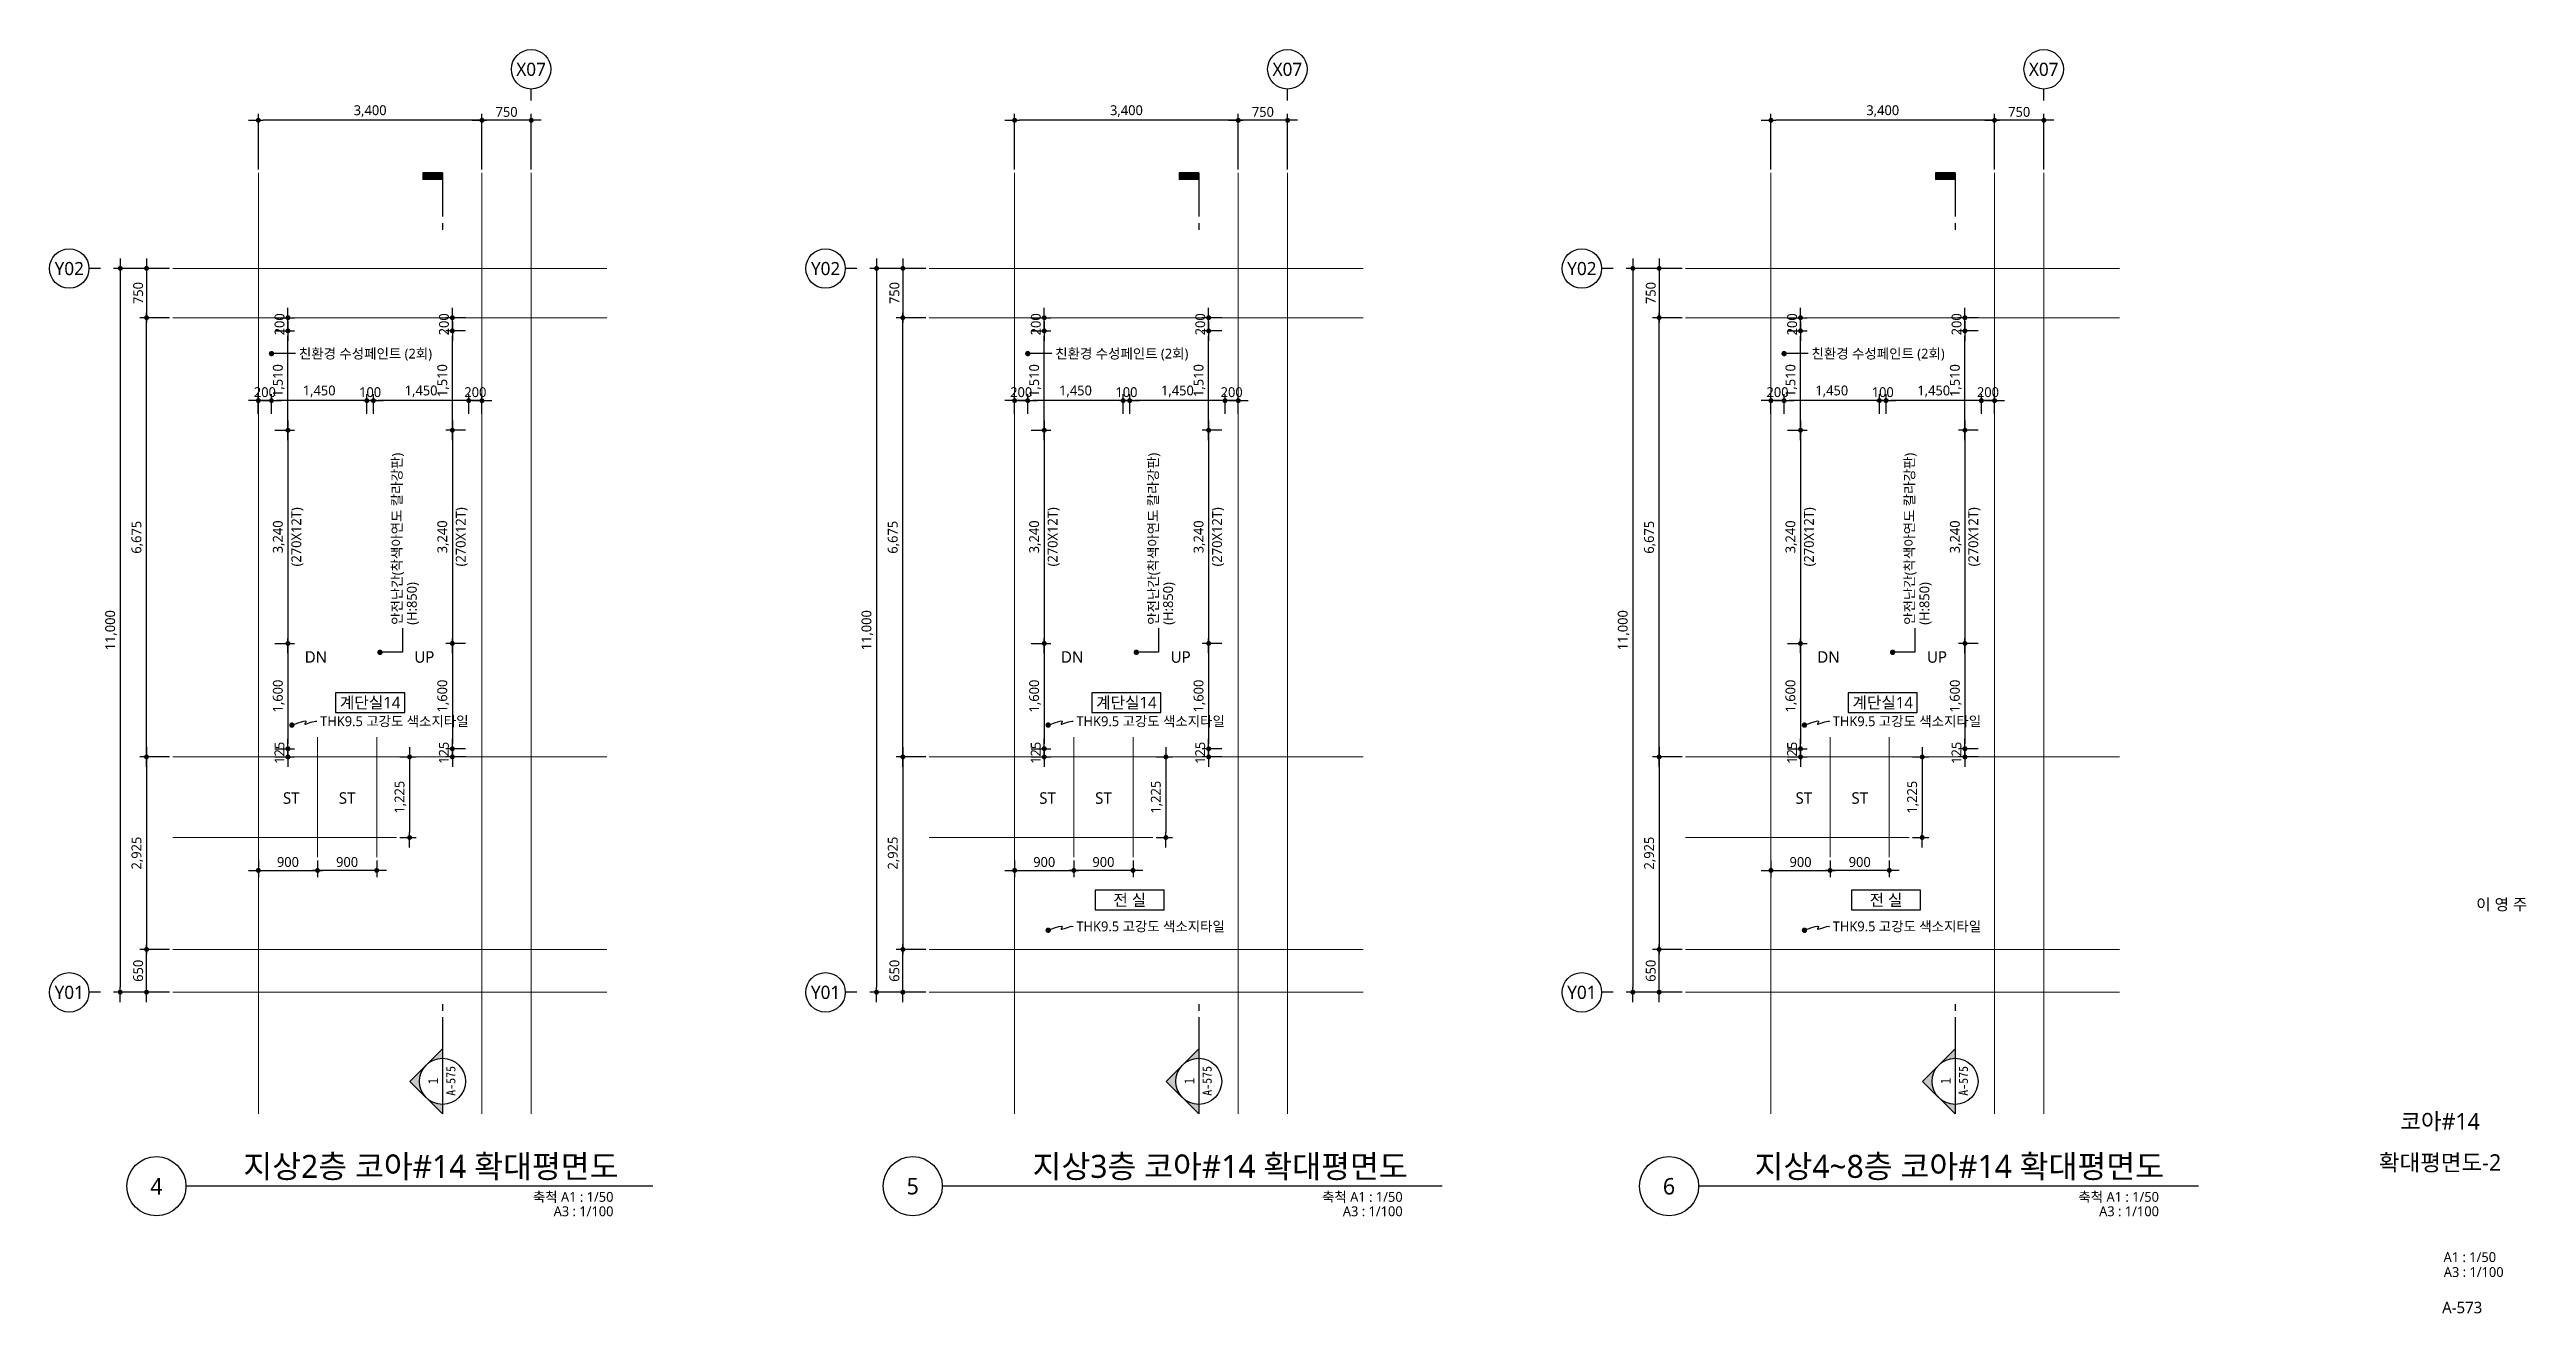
# Model space of a CAD drawing. Header units: millimetres. Extents: x 1467181 to 1720354, y 836037 to 895281.
# Drawn here: x 1640298 to 1677961, y 874037 to 893244 of the extents above; entities that cross this region are included whole.
import ezdxf
from ezdxf.enums import TextEntityAlignment as Align

# ---------------------------------------------------------------- set-up
doc = ezdxf.new("R2010")
doc.units = ezdxf.units.MM
doc.header["$MEASUREMENT"] = 0
doc.linetypes.add('CEN', pattern=[62, 60, -1, 0, -1])
doc.layers.get('0').update_dxf_attribs({"linetype": 'CONTINUOUS'})
for name, color, linetype, lineweight in [('A-AXIS-BUBL', 7, 'CONTINUOUS', 25), ('A-BORD-TEXT', 3, 'CONTINUOUS', 25), ('A-CNTL', 1, 'CEN', 15), ('A-DIMS', 7, 'CONTINUOUS', 25), ('A-MKXS-LEAD', 7, 'CONTINUOUS', 25), ('A-MKXS-MAK1', 3, 'CONTINUOUS', 25), ('A-MKXS-TEXT1', 3, 'CONTINUOUS', 25), ('A-MKXS-TEXT2', 7, 'CONTINUOUS', 25), ('A-MKXX-NAME', 3, 'CONTINUOUS', 25), ('A-MKXX-SYMB', 7, 'CONTINUOUS', 25), ('A-XXXX-SYMB', 7, 'CONTINUOUS', 25), ('A-XXXX-TXT1', 3, 'CONTINUOUS', 25), ('A-XXXX-TXT2', 3, 'CONTINUOUS', 25)]:
    doc.layers.add(name, color=color, linetype=linetype, lineweight=lineweight)
doc.styles.add('HY울릉도L', font='')
doc.styles.add('돋움체', font='')
doc.styles.add('맑은고딕', font='malgun.ttf')
doc.styles.get('HY울릉도L').set_extended_font_data('HYwulM')
doc.styles.get('돋움체').set_extended_font_data('DotumChe')
doc.dimstyles.new('CDIM', dxfattribs={"dimtxt": 3, "dimasz": 1.5, "dimexe": 2, "dimexo": 1, "dimgap": 1, "dimtad": 1, "dimdec": 0, "dimrnd": 0.5, "dimzin": 0, "dimdsep": 32, "dimlunit": 6, "dimtxsty": 'HY울릉도L', "dimblk1": '_CIDOT', "dimblk2": '_CIDOT', "dimsah": 1, "dimcen": 5.5, "dimclrd": 2, "dimclre": 2, "dimclrt": 7, "dimadec": 0, "dimazin": 0, "dimtfac": 1, "dimtdec": 0, "dimtix": 1, "dimtmove": 2, "dimatfit": 1, "dimldrblk": '_CIDOT', "dimfxl": 1, "dimtolj": 1, "dimtzin": 0, "dimlwd": -1, "dimarcsym": 0})

msp = doc.modelspace()

# ---------------------------------------------------------------- texts
at = {"layer": 'A-BORD-TEXT', "style": '맑은고딕'}
for s, height, p in [('이 영 주', 175, (1677973.8, 880165.5)), ('A1 : 1/50', 150, (1677499, 874817.8)), ('A3 : 1/100', 150, (1677613.9, 874591)), ('A-573', 175, (1677289.2, 874039.2))]:
    msp.add_text(s, height=height, dxfattribs=at).set_placement(p, align=Align.RIGHT)
for s, p in [('코아#14', (1676648.2, 876955.6)), ('확대평면도-2', (1676648.2, 876330.6))]:
    msp.add_text(s, height=250, dxfattribs=at).set_placement(p, align=Align.MIDDLE_CENTER)
at = {"layer": 'A-MKXS-TEXT1', "style": '맑은고딕'}
for s, p in [('친환경 수성페인트 (2회)', (1644090.1, 888623.4)), ('친환경 수성페인트 (2회)', (1655590.3, 888623.4)), ('친환경 수성페인트 (2회)', (1667090.1, 888623.4)), ('THK9.5 고강도 색소지타일', (1644412.5, 883036.9)), ('THK9.5 고강도 색소지타일', (1655912.4, 883036.9)), ('THK9.5 고강도 색소지타일', (1667412.4, 883036.9)), ('THK9.5 고강도 색소지타일', (1655912.4, 879919.2)), ('THK9.5 고강도 색소지타일', (1667412.4, 879919.2))]:
    msp.add_text(s, height=150, dxfattribs=at).set_placement(p, align=Align.MIDDLE_LEFT)
for s, p in [('안전난간(착색아연도 칼라강판)', (1645579.3, 884501.4)), ('안전난간(착색아연도 칼라강판)', (1657079.2, 884501.4)), ('안전난간(착색아연도 칼라강판)', (1668579.2, 884501.4)), ('(H:850)', (1645806.8, 884501.4)), ('(H:850)', (1657306.7, 884501.4)), ('(H:850)', (1668806.7, 884501.4))]:
    msp.add_text(s, height=150, rotation=90, dxfattribs=at).set_placement(p, align=Align.MIDDLE_LEFT)
at = {"layer": 'A-MKXX-NAME', "style": '맑은고딕'}
for s, p in [('DN', (1644348.1, 884013.2)), ('UP', (1645997.9, 884013.2)), ('DN', (1655848, 884013.2)), ('UP', (1657498, 884013.2)), ('DN', (1667348, 884013.2)), ('UP', (1668998, 884013.2)), ('계단실14', (1645173.2, 883319.4)), ('계단실14', (1656673.2, 883319.4)), ('계단실14', (1668173.2, 883319.4)), ('ST', (1643973.2, 881869.4)), ('ST', (1644823.2, 881869.4)), ('ST', (1655473.2, 881869.4)), ('ST', (1656323.2, 881869.4)), ('ST', (1666973.2, 881869.4)), ('ST', (1667823.2, 881869.4)), ('전 실', (1656723.2, 880319.4)), ('전 실', (1668223.2, 880319.4))]:
    msp.add_text(s, height=175, dxfattribs=at).set_placement(p, align=Align.MIDDLE_CENTER)
at = {"layer": 'A-XXXX-TXT1', "style": '맑은고딕'}
for s, p in [('지상2층 코아#14 확대평면도', (1648951.2, 875992)), ('지상3층 코아#14 확대평면도', (1660951.2, 875992)), ('지상4~8층 코아#14 확대평면도', (1672451.2, 875992))]:
    msp.add_text(s, height=350, dxfattribs=at).set_placement(p, align=Align.BOTTOM_RIGHT)
for s, p in [('4', (1641923.2, 875969.4)), ('5', (1653423.2, 875969.4)), ('6', (1664923.2, 875969.4))]:
    msp.add_text(s, height=250, dxfattribs=at).set_placement(p, align=Align.MIDDLE)
for s, p in [('축척 A1 : 1/50', (1648873.4, 875883.2)), ('A3 : 1/100', (1648873.4, 875664.3)), ('축척 A1 : 1/50', (1660873.4, 875883.2)), ('A3 : 1/100', (1660873.4, 875664.3)), ('축척 A1 : 1/50', (1672373.4, 875883.2)), ('A3 : 1/100', (1672373.4, 875664.3))]:
    msp.add_text(s, height=150, dxfattribs=at).set_placement(p, align=Align.TOP_RIGHT)

# ---------------------------------------------------------------- blocks, each defined once
blk = doc.blocks.new('_CIDOT')
at = {"color": 0, "linetype": 'ByBlock'}
blk.add_line((2, 0), (-1, 0), dxfattribs=at)
at = {"color": 0, "linetype": 'ByBlock', "const_width": 0.5}
blk.add_lwpolyline([(-0.25, 0, 1), (0.25, 0, 1)], format="xyb", close=True, dxfattribs=at)
blk = doc.blocks.new('*D32')
at = {"layer": 'A-DIMS', "lineweight": -2, "transparency": 16777216}
for p, q in [((-1050, 13250), (-1050, 14100)), ((-300, 13250), (-300, 14100))]:
    blk.add_line(p, q, dxfattribs=at)
at = {"layer": 'A-DIMS', "transparency": 16777216}
blk.add_line((-375, 14000), (-975, 14000), dxfattribs=at)
at = {"layer": 'A-DIMS', "transparency": 16777216, "xscale": 75, "yscale": 75, "zscale": 75, "rotation": 180}
blk.add_blockref('_CIDOT', (-1050, 14000), dxfattribs=at)
at = {"layer": 'A-DIMS', "transparency": 16777216, "xscale": 75, "yscale": 75, "zscale": 75}
blk.add_blockref('_CIDOT', (-300, 14000), dxfattribs=at)
at = {"layer": 'A-DIMS', "color": 3, "transparency": 16777216, "insert": (-675, 14127), "char_height": 150, "attachment_point": 5, "style": '맑은고딕'}
blk.add_mtext('\\A1;750', dxfattribs=at)
blk = doc.blocks.new('*D33')
at = {"layer": 'A-DIMS', "lineweight": -2, "transparency": 16777216}
for p, q in [((-4450, 13250), (-4450, 14100)), ((-1050, 13250), (-1050, 14100))]:
    blk.add_line(p, q, dxfattribs=at)
at = {"layer": 'A-DIMS', "transparency": 16777216}
blk.add_line((-1125, 14000), (-4375, 14000), dxfattribs=at)
at = {"layer": 'A-DIMS', "transparency": 16777216, "xscale": 75, "yscale": 75, "zscale": 75, "rotation": 180}
blk.add_blockref('_CIDOT', (-4450, 14000), dxfattribs=at)
at = {"layer": 'A-DIMS', "transparency": 16777216, "xscale": 75, "yscale": 75, "zscale": 75}
blk.add_blockref('_CIDOT', (-1050, 14000), dxfattribs=at)
at = {"layer": 'A-DIMS', "color": 3, "transparency": 16777216, "insert": (-2750, 14140), "char_height": 150, "attachment_point": 5, "style": '맑은고딕'}
blk.add_mtext('\\A1;3,400', dxfattribs=at)
blk = doc.blocks.new('*D34')
at = {"layer": 'A-DIMS', "lineweight": -2, "transparency": 16777216}
for p, q in [((-5800, 11000), (-6250, 11000)), ((-5800, 4325), (-6250, 4325))]:
    blk.add_line(p, q, dxfattribs=at)
at = {"layer": 'A-DIMS', "transparency": 16777216}
blk.add_line((-6150, 4400), (-6150, 10925), dxfattribs=at)
at = {"layer": 'A-DIMS', "transparency": 16777216, "xscale": 75, "yscale": 75, "zscale": 75}
for p, rotation in [((-6150, 11000), 90), ((-6150, 4325), 270)]:
    blk.add_blockref('_CIDOT', p, dxfattribs=dict(at, rotation=rotation))
at = {"layer": 'A-DIMS', "color": 3, "transparency": 16777216, "insert": (-6290, 7663), "char_height": 150, "attachment_point": 5, "rotation": 90, "style": '맑은고딕'}
blk.add_mtext('\\A1;6,675', dxfattribs=at)
blk = doc.blocks.new('*D35')
at = {"layer": 'A-DIMS', "lineweight": -2, "transparency": 16777216}
for p, q in [((-5800, 11750), (-6250, 11750)), ((-5800, 11000), (-6250, 11000))]:
    blk.add_line(p, q, dxfattribs=at)
at = {"layer": 'A-DIMS', "transparency": 16777216}
blk.add_line((-6150, 11675), (-6150, 11075), dxfattribs=at)
at = {"layer": 'A-DIMS', "transparency": 16777216, "xscale": 75, "yscale": 75, "zscale": 75}
for p, rotation in [((-6150, 11750), 90), ((-6150, 11000), 270)]:
    blk.add_blockref('_CIDOT', p, dxfattribs=dict(at, rotation=rotation))
at = {"layer": 'A-DIMS', "color": 3, "transparency": 16777216, "insert": (-6277, 11375), "char_height": 150, "attachment_point": 5, "rotation": 90, "style": '맑은고딕'}
blk.add_mtext('\\A1;750', dxfattribs=at)
blk = doc.blocks.new('*D36')
at = {"layer": 'A-DIMS', "lineweight": -2, "transparency": 16777216}
for p, q in [((-5800, 11750), (-6650, 11750)), ((-5800, 750), (-6650, 750))]:
    blk.add_line(p, q, dxfattribs=at)
at = {"layer": 'A-DIMS', "transparency": 16777216}
blk.add_line((-6550, 11675), (-6550, 825), dxfattribs=at)
at = {"layer": 'A-DIMS', "transparency": 16777216, "xscale": 75, "yscale": 75, "zscale": 75}
for p, rotation in [((-6550, 11750), 90), ((-6550, 750), 270)]:
    blk.add_blockref('_CIDOT', p, dxfattribs=dict(at, rotation=rotation))
at = {"layer": 'A-DIMS', "color": 3, "transparency": 16777216, "insert": (-6690, 6250), "char_height": 150, "attachment_point": 5, "rotation": 90, "style": '맑은고딕'}
blk.add_mtext('\\A1;11,000', dxfattribs=at)
blk = doc.blocks.new('*D37')
at = {"layer": 'A-DIMS', "lineweight": -2, "transparency": 16777216}
for p, q in [((-5800, 4325), (-6250, 4325)), ((-5800, 1400), (-6250, 1400))]:
    blk.add_line(p, q, dxfattribs=at)
at = {"layer": 'A-DIMS', "transparency": 16777216}
blk.add_line((-6150, 4250), (-6150, 1475), dxfattribs=at)
at = {"layer": 'A-DIMS', "transparency": 16777216, "xscale": 75, "yscale": 75, "zscale": 75}
for p, rotation in [((-6150, 4325), 90), ((-6150, 1400), 270)]:
    blk.add_blockref('_CIDOT', p, dxfattribs=dict(at, rotation=rotation))
at = {"layer": 'A-DIMS', "color": 3, "transparency": 16777216, "insert": (-6290, 2863), "char_height": 150, "attachment_point": 5, "rotation": 90, "style": '맑은고딕'}
blk.add_mtext('\\A1;2,925', dxfattribs=at)
blk = doc.blocks.new('*D38')
at = {"layer": 'A-DIMS', "lineweight": -2, "transparency": 16777216}
for p, q in [((-5800, 1400), (-6250, 1400)), ((-5800, 750), (-6250, 750))]:
    blk.add_line(p, q, dxfattribs=at)
at = {"layer": 'A-DIMS', "transparency": 16777216}
blk.add_line((-6150, 825), (-6150, 1325), dxfattribs=at)
at = {"layer": 'A-DIMS', "transparency": 16777216, "xscale": 75, "yscale": 75, "zscale": 75}
for p, rotation in [((-6150, 1400), 90), ((-6150, 750), 270)]:
    blk.add_blockref('_CIDOT', p, dxfattribs=dict(at, rotation=rotation))
at = {"layer": 'A-DIMS', "color": 3, "transparency": 16777216, "insert": (-6277, 1075), "char_height": 150, "attachment_point": 5, "rotation": 90, "style": '맑은고딕'}
blk.add_mtext('\\A1;650', dxfattribs=at)
blk = doc.blocks.new('*D39')
at = {"layer": 'A-DIMS', "lineweight": -2, "transparency": 16777216}
for p, q in [((-3550, 2750), (-3550, 2500)), ((-2650, 2750), (-2650, 2500))]:
    blk.add_line(p, q, dxfattribs=at)
at = {"layer": 'A-DIMS', "transparency": 16777216}
blk.add_line((-2725, 2600), (-3475, 2600), dxfattribs=at)
at = {"layer": 'A-DIMS', "transparency": 16777216, "xscale": 75, "yscale": 75, "zscale": 75, "rotation": 180}
blk.add_blockref('_CIDOT', (-3550, 2600), dxfattribs=at)
at = {"layer": 'A-DIMS', "transparency": 16777216, "xscale": 75, "yscale": 75, "zscale": 75}
blk.add_blockref('_CIDOT', (-2650, 2600), dxfattribs=at)
at = {"layer": 'A-DIMS', "color": 3, "transparency": 16777216, "insert": (-3100, 2727), "char_height": 150, "attachment_point": 5, "style": '맑은고딕'}
blk.add_mtext('\\A1;900', dxfattribs=at)
blk = doc.blocks.new('*D40')
at = {"layer": 'A-DIMS', "lineweight": -2, "transparency": 16777216}
for p, q in [((-4450, 2750), (-4450, 2500)), ((-3550, 2750), (-3550, 2500))]:
    blk.add_line(p, q, dxfattribs=at)
at = {"layer": 'A-DIMS', "transparency": 16777216}
blk.add_line((-4375, 2600), (-3625, 2600), dxfattribs=at)
at = {"layer": 'A-DIMS', "transparency": 16777216, "xscale": 75, "yscale": 75, "zscale": 75, "rotation": 180}
blk.add_blockref('_CIDOT', (-4450, 2600), dxfattribs=at)
at = {"layer": 'A-DIMS', "transparency": 16777216, "xscale": 75, "yscale": 75, "zscale": 75}
blk.add_blockref('_CIDOT', (-3550, 2600), dxfattribs=at)
at = {"layer": 'A-DIMS', "color": 3, "transparency": 16777216, "insert": (-4000, 2727), "char_height": 150, "attachment_point": 5, "style": '맑은고딕'}
blk.add_mtext('\\A1;900', dxfattribs=at)
blk = doc.blocks.new('*D41')
at = {"layer": 'A-DIMS', "lineweight": -2, "transparency": 16777216}
for p, q in [((-2300, 4325), (-2050, 4325)), ((-2300, 3100), (-2050, 3100))]:
    blk.add_line(p, q, dxfattribs=at)
at = {"layer": 'A-DIMS', "transparency": 16777216}
blk.add_line((-2150, 4250), (-2150, 3175), dxfattribs=at)
at = {"layer": 'A-DIMS', "transparency": 16777216, "xscale": 75, "yscale": 75, "zscale": 75}
for p, rotation in [((-2150, 4325), 90), ((-2150, 3100), 270)]:
    blk.add_blockref('_CIDOT', p, dxfattribs=dict(at, rotation=rotation))
at = {"layer": 'A-DIMS', "color": 3, "transparency": 16777216, "insert": (-2290, 3713), "char_height": 150, "attachment_point": 5, "rotation": 90, "style": '맑은고딕'}
blk.add_mtext('\\A1;1,225', dxfattribs=at)
blk = doc.blocks.new('CORE 8- 단면')
at = {"layer": 'A-MKXS-MAK1'}
blk.add_hatch(color=256, dxfattribs=at).paths.add_polyline_path([(22637, 13698), (22637, 13798), (22937, 13798), (22937, 13698)])
h = blk.add_hatch(color=256, dxfattribs=at)
h.paths.add_polyline_path([(22442, -7), (22690, 241, 0.414214), (22690, -254)])
h.paths.add_polyline_path([(22690, 241), (22937, 488), (22937, 343, 0.198912)])
h.paths.add_polyline_path([(22690, -254, 0.198912), (22937, -357), (22937, -502)])
for p, q in [((22637, 13798), (22637, 13698)), ((22937, 13798), (22637, 13798)), ((22937, 13698), (22637, 13698)), ((22937, 13798), (22937, 13135)), ((22937, 13035), (22937, 12935)), ((22937, 1166), (22937, 1066)), ((22937, 966), (22937, -502)), ((22937, 488), (22442, -7)), ((22937, -502), (22442, -7))]:
    blk.add_line(p, q, dxfattribs=at)
blk.add_circle((22937, -7), 350, dxfattribs=at)
at = {"layer": 'A-MKXS-TEXT2', "style": '돋움체'}
for s, height, p in [('1', 150, (22793, -2)), ('A-575', 140, (23065, 0))]:
    blk.add_text(s, height=height, rotation=90, dxfattribs=at).set_placement(p, align=Align.MIDDLE)
blk = doc.blocks.new('*D268')
at = {"layer": 'A-DIMS', "lineweight": -2, "transparency": 16777216}
for p, q in [((1646623, 887459), (1646323, 887459)), ((1646623, 884219), (1646323, 884219))]:
    blk.add_line(p, q, dxfattribs=at)
at = {"layer": 'A-DIMS', "transparency": 16777216}
blk.add_line((1646423, 887384), (1646423, 884294), dxfattribs=at)
at = {"layer": 'A-DIMS', "transparency": 16777216, "xscale": 75, "yscale": 75, "zscale": 75}
for p, rotation in [((1646423, 887459), 90), ((1646423, 884219), 270)]:
    blk.add_blockref('_CIDOT', p, dxfattribs=dict(at, rotation=rotation))
at = {"layer": 'A-DIMS', "color": 3, "transparency": 16777216, "char_height": 150, "attachment_point": 5, "rotation": 90, "style": '맑은고딕'}
for s, insert in [('\\A1;(270X12T)', (1646567, 885839)), ('\\A1;3,240', (1646283, 885839))]:
    blk.add_mtext(s, dxfattribs=dict(at, insert=insert))
blk = doc.blocks.new('*D269')
at = {"layer": 'A-DIMS', "lineweight": -2, "transparency": 16777216}
for p, q in [((1646623, 888969), (1646323, 888969)), ((1646623, 887459), (1646323, 887459))]:
    blk.add_line(p, q, dxfattribs=at)
at = {"layer": 'A-DIMS', "transparency": 16777216}
blk.add_line((1646423, 887534), (1646423, 888894), dxfattribs=at)
at = {"layer": 'A-DIMS', "transparency": 16777216, "xscale": 75, "yscale": 75, "zscale": 75}
for p, rotation in [((1646423, 888969), 90), ((1646423, 887459), 270)]:
    blk.add_blockref('_CIDOT', p, dxfattribs=dict(at, rotation=rotation))
at = {"layer": 'A-DIMS', "color": 3, "transparency": 16777216, "insert": (1646283, 888214), "char_height": 150, "attachment_point": 5, "rotation": 90, "style": '맑은고딕'}
blk.add_mtext('\\A1;1,510', dxfattribs=at)
blk = doc.blocks.new('*D270')
at = {"layer": 'A-DIMS', "lineweight": -2, "transparency": 16777216}
for p, q in [((1646623, 884219), (1646323, 884219)), ((1646623, 882619), (1646323, 882619))]:
    blk.add_line(p, q, dxfattribs=at)
at = {"layer": 'A-DIMS', "transparency": 16777216}
blk.add_line((1646423, 884144), (1646423, 882694), dxfattribs=at)
at = {"layer": 'A-DIMS', "transparency": 16777216, "xscale": 75, "yscale": 75, "zscale": 75}
for p, rotation in [((1646423, 884219), 90), ((1646423, 882619), 270)]:
    blk.add_blockref('_CIDOT', p, dxfattribs=dict(at, rotation=rotation))
at = {"layer": 'A-DIMS', "color": 3, "transparency": 16777216, "insert": (1646283, 883419), "char_height": 150, "attachment_point": 5, "rotation": 90, "style": '맑은고딕'}
blk.add_mtext('\\A1;1,600', dxfattribs=at)
blk = doc.blocks.new('*D271')
at = {"layer": 'A-DIMS', "lineweight": -2, "transparency": 16777216}
for p, q in [((1646623, 882619), (1646323, 882619)), ((1646623, 882494), (1646323, 882494))]:
    blk.add_line(p, q, dxfattribs=at)
at = {"layer": 'A-DIMS', "transparency": 16777216}
for p, q in [((1646423, 882694), (1646423, 882769)), ((1646423, 882619), (1646423, 882494)), ((1646423, 882419), (1646423, 882344))]:
    blk.add_line(p, q, dxfattribs=at)
at = {"layer": 'A-DIMS', "transparency": 16777216, "xscale": 75, "yscale": 75, "zscale": 75}
for p, rotation in [((1646423, 882619), 270), ((1646423, 882494), 90)]:
    blk.add_blockref('_CIDOT', p, dxfattribs=dict(at, rotation=rotation))
at = {"layer": 'A-DIMS', "color": 3, "transparency": 16777216, "insert": (1646295, 882557), "char_height": 150, "attachment_point": 5, "rotation": 90, "style": '맑은고딕'}
blk.add_mtext('\\A1;125', dxfattribs=at)
blk = doc.blocks.new('*D272')
at = {"layer": 'A-DIMS', "transparency": 16777216}
for p, q in [((1646423, 889244), (1646423, 889319)), ((1646423, 888969), (1646423, 889169)), ((1646423, 888894), (1646423, 888819))]:
    blk.add_line(p, q, dxfattribs=at)
at = {"layer": 'A-DIMS', "lineweight": -2, "transparency": 16777216}
for p, q in [((1646623, 889169), (1646323, 889169)), ((1646623, 888969), (1646323, 888969))]:
    blk.add_line(p, q, dxfattribs=at)
at = {"layer": 'A-DIMS', "transparency": 16777216, "xscale": 75, "yscale": 75, "zscale": 75}
for p, rotation in [((1646423, 889169), 270), ((1646423, 888969), 90)]:
    blk.add_blockref('_CIDOT', p, dxfattribs=dict(at, rotation=rotation))
at = {"layer": 'A-DIMS', "color": 3, "transparency": 16777216, "insert": (1646296, 889069), "char_height": 150, "attachment_point": 5, "rotation": 90, "style": '맑은고딕'}
blk.add_mtext('\\A1;200', dxfattribs=at)
blk = doc.blocks.new('*D273')
at = {"layer": 'A-DIMS', "lineweight": -2, "transparency": 16777216}
for p, q in [((1645223, 887709), (1645223, 888009)), ((1646673, 887709), (1646673, 888009))]:
    blk.add_line(p, q, dxfattribs=at)
at = {"layer": 'A-DIMS', "transparency": 16777216}
blk.add_line((1646598, 887909), (1645298, 887909), dxfattribs=at)
at = {"layer": 'A-DIMS', "transparency": 16777216, "xscale": 75, "yscale": 75, "zscale": 75, "rotation": 180}
blk.add_blockref('_CIDOT', (1645223, 887909), dxfattribs=at)
at = {"layer": 'A-DIMS', "transparency": 16777216, "xscale": 75, "yscale": 75, "zscale": 75}
blk.add_blockref('_CIDOT', (1646673, 887909), dxfattribs=at)
at = {"layer": 'A-DIMS', "color": 3, "transparency": 16777216, "insert": (1645948, 888050), "char_height": 150, "attachment_point": 5, "style": '맑은고딕'}
blk.add_mtext('\\A1;1,450', dxfattribs=at)
blk = doc.blocks.new('*D274')
at = {"layer": 'A-DIMS', "transparency": 16777216}
for p, q in [((1646598, 887909), (1646523, 887909)), ((1646873, 887909), (1646673, 887909)), ((1646948, 887909), (1647023, 887909))]:
    blk.add_line(p, q, dxfattribs=at)
at = {"layer": 'A-DIMS', "lineweight": -2, "transparency": 16777216}
for p, q in [((1646673, 887709), (1646673, 888009)), ((1646873, 887709), (1646873, 888009))]:
    blk.add_line(p, q, dxfattribs=at)
at = {"layer": 'A-DIMS', "transparency": 16777216, "xscale": 75, "yscale": 75, "zscale": 75}
blk.add_blockref('_CIDOT', (1646673, 887909), dxfattribs=at)
at = {"layer": 'A-DIMS', "transparency": 16777216, "xscale": 75, "yscale": 75, "zscale": 75, "rotation": 180}
blk.add_blockref('_CIDOT', (1646873, 887909), dxfattribs=at)
at = {"layer": 'A-DIMS', "color": 3, "transparency": 16777216, "insert": (1646773, 888037), "char_height": 150, "attachment_point": 5, "style": '맑은고딕'}
blk.add_mtext('\\A1;200', dxfattribs=at)
blk = doc.blocks.new('*D275')
at = {"layer": 'A-DIMS', "lineweight": -2, "transparency": 16777216}
for p, q in [((1643673, 887709), (1643673, 888009)), ((1645123, 887709), (1645123, 888009))]:
    blk.add_line(p, q, dxfattribs=at)
at = {"layer": 'A-DIMS', "transparency": 16777216}
blk.add_line((1645048, 887909), (1643748, 887909), dxfattribs=at)
at = {"layer": 'A-DIMS', "transparency": 16777216, "xscale": 75, "yscale": 75, "zscale": 75, "rotation": 180}
blk.add_blockref('_CIDOT', (1643673, 887909), dxfattribs=at)
at = {"layer": 'A-DIMS', "transparency": 16777216, "xscale": 75, "yscale": 75, "zscale": 75}
blk.add_blockref('_CIDOT', (1645123, 887909), dxfattribs=at)
at = {"layer": 'A-DIMS', "color": 3, "transparency": 16777216, "insert": (1644398, 888050), "char_height": 150, "attachment_point": 5, "style": '맑은고딕'}
blk.add_mtext('\\A1;1,450', dxfattribs=at)
blk = doc.blocks.new('*D276')
at = {"layer": 'A-DIMS', "transparency": 16777216}
for p, q in [((1645048, 887909), (1644973, 887909)), ((1645223, 887909), (1645123, 887909)), ((1645298, 887909), (1645373, 887909))]:
    blk.add_line(p, q, dxfattribs=at)
at = {"layer": 'A-DIMS', "lineweight": -2, "transparency": 16777216}
for p, q in [((1645123, 887709), (1645123, 888009)), ((1645223, 887709), (1645223, 888009))]:
    blk.add_line(p, q, dxfattribs=at)
at = {"layer": 'A-DIMS', "transparency": 16777216, "xscale": 75, "yscale": 75, "zscale": 75}
blk.add_blockref('_CIDOT', (1645123, 887909), dxfattribs=at)
at = {"layer": 'A-DIMS', "transparency": 16777216, "xscale": 75, "yscale": 75, "zscale": 75, "rotation": 180}
blk.add_blockref('_CIDOT', (1645223, 887909), dxfattribs=at)
at = {"layer": 'A-DIMS', "color": 3, "transparency": 16777216, "insert": (1645173, 888037), "char_height": 150, "attachment_point": 5, "style": '맑은고딕'}
blk.add_mtext('\\A1;100', dxfattribs=at)
blk = doc.blocks.new('*D277')
at = {"layer": 'A-DIMS', "transparency": 16777216}
for p, q in [((1643398, 887909), (1643323, 887909)), ((1643673, 887909), (1643473, 887909)), ((1643748, 887909), (1643823, 887909))]:
    blk.add_line(p, q, dxfattribs=at)
at = {"layer": 'A-DIMS', "lineweight": -2, "transparency": 16777216}
for p, q in [((1643473, 887709), (1643473, 888009)), ((1643673, 887709), (1643673, 888009))]:
    blk.add_line(p, q, dxfattribs=at)
at = {"layer": 'A-DIMS', "transparency": 16777216, "xscale": 75, "yscale": 75, "zscale": 75}
blk.add_blockref('_CIDOT', (1643473, 887909), dxfattribs=at)
at = {"layer": 'A-DIMS', "transparency": 16777216, "xscale": 75, "yscale": 75, "zscale": 75, "rotation": 180}
blk.add_blockref('_CIDOT', (1643673, 887909), dxfattribs=at)
at = {"layer": 'A-DIMS', "color": 3, "transparency": 16777216, "insert": (1643573, 888037), "char_height": 150, "attachment_point": 5, "style": '맑은고딕'}
blk.add_mtext('\\A1;200', dxfattribs=at)
blk = doc.blocks.new('*D278')
at = {"layer": 'A-DIMS', "lineweight": -2, "transparency": 16777216}
for p, q in [((1643723, 887459), (1644023, 887459)), ((1643723, 884219), (1644023, 884219))]:
    blk.add_line(p, q, dxfattribs=at)
at = {"layer": 'A-DIMS', "transparency": 16777216}
blk.add_line((1643923, 887384), (1643923, 884294), dxfattribs=at)
at = {"layer": 'A-DIMS', "transparency": 16777216, "xscale": 75, "yscale": 75, "zscale": 75}
for p, rotation in [((1643923, 887459), 90), ((1643923, 884219), 270)]:
    blk.add_blockref('_CIDOT', p, dxfattribs=dict(at, rotation=rotation))
at = {"layer": 'A-DIMS', "color": 3, "transparency": 16777216, "char_height": 150, "attachment_point": 5, "rotation": 90, "style": '맑은고딕'}
for s, insert in [('\\A1;(270X12T)', (1644067, 885839)), ('\\A1;3,240', (1643783, 885839))]:
    blk.add_mtext(s, dxfattribs=dict(at, insert=insert))
blk = doc.blocks.new('*D279')
at = {"layer": 'A-DIMS', "lineweight": -2, "transparency": 16777216}
for p, q in [((1643723, 888969), (1644023, 888969)), ((1643723, 887459), (1644023, 887459))]:
    blk.add_line(p, q, dxfattribs=at)
at = {"layer": 'A-DIMS', "transparency": 16777216}
blk.add_line((1643923, 887534), (1643923, 888894), dxfattribs=at)
at = {"layer": 'A-DIMS', "transparency": 16777216, "xscale": 75, "yscale": 75, "zscale": 75}
for p, rotation in [((1643923, 888969), 90), ((1643923, 887459), 270)]:
    blk.add_blockref('_CIDOT', p, dxfattribs=dict(at, rotation=rotation))
at = {"layer": 'A-DIMS', "color": 3, "transparency": 16777216, "insert": (1643783, 888214), "char_height": 150, "attachment_point": 5, "rotation": 90, "style": '맑은고딕'}
blk.add_mtext('\\A1;1,510', dxfattribs=at)
blk = doc.blocks.new('*D280')
at = {"layer": 'A-DIMS', "lineweight": -2, "transparency": 16777216}
for p, q in [((1643723, 884219), (1644023, 884219)), ((1643723, 882619), (1644023, 882619))]:
    blk.add_line(p, q, dxfattribs=at)
at = {"layer": 'A-DIMS', "transparency": 16777216}
blk.add_line((1643923, 884144), (1643923, 882694), dxfattribs=at)
at = {"layer": 'A-DIMS', "transparency": 16777216, "xscale": 75, "yscale": 75, "zscale": 75}
for p, rotation in [((1643923, 884219), 90), ((1643923, 882619), 270)]:
    blk.add_blockref('_CIDOT', p, dxfattribs=dict(at, rotation=rotation))
at = {"layer": 'A-DIMS', "color": 3, "transparency": 16777216, "insert": (1643783, 883419), "char_height": 150, "attachment_point": 5, "rotation": 90, "style": '맑은고딕'}
blk.add_mtext('\\A1;1,600', dxfattribs=at)
blk = doc.blocks.new('*D281')
at = {"layer": 'A-DIMS', "lineweight": -2, "transparency": 16777216}
for p, q in [((1643723, 882619), (1644023, 882619)), ((1643723, 882494), (1644023, 882494))]:
    blk.add_line(p, q, dxfattribs=at)
at = {"layer": 'A-DIMS', "transparency": 16777216}
for p, q in [((1643923, 882694), (1643923, 882769)), ((1643923, 882619), (1643923, 882494)), ((1643923, 882419), (1643923, 882344))]:
    blk.add_line(p, q, dxfattribs=at)
at = {"layer": 'A-DIMS', "transparency": 16777216, "xscale": 75, "yscale": 75, "zscale": 75}
for p, rotation in [((1643923, 882619), 270), ((1643923, 882494), 90)]:
    blk.add_blockref('_CIDOT', p, dxfattribs=dict(at, rotation=rotation))
at = {"layer": 'A-DIMS', "color": 3, "transparency": 16777216, "insert": (1643795, 882557), "char_height": 150, "attachment_point": 5, "rotation": 90, "style": '맑은고딕'}
blk.add_mtext('\\A1;125', dxfattribs=at)
blk = doc.blocks.new('*D282')
at = {"layer": 'A-DIMS', "transparency": 16777216}
for p, q in [((1643923, 889244), (1643923, 889319)), ((1643923, 888969), (1643923, 889169)), ((1643923, 888894), (1643923, 888819))]:
    blk.add_line(p, q, dxfattribs=at)
at = {"layer": 'A-DIMS', "lineweight": -2, "transparency": 16777216}
for p, q in [((1643723, 889169), (1644023, 889169)), ((1643723, 888969), (1644023, 888969))]:
    blk.add_line(p, q, dxfattribs=at)
at = {"layer": 'A-DIMS', "transparency": 16777216, "xscale": 75, "yscale": 75, "zscale": 75}
for p, rotation in [((1643923, 889169), 270), ((1643923, 888969), 90)]:
    blk.add_blockref('_CIDOT', p, dxfattribs=dict(at, rotation=rotation))
at = {"layer": 'A-DIMS', "color": 3, "transparency": 16777216, "insert": (1643796, 889069), "char_height": 150, "attachment_point": 5, "rotation": 90, "style": '맑은고딕'}
blk.add_mtext('\\A1;200', dxfattribs=at)
blk = doc.blocks.new('*D283')
at = {"layer": 'A-DIMS', "lineweight": -2, "transparency": 16777216}
for p, q in [((1658123, 887459), (1657823, 887459)), ((1658123, 884219), (1657823, 884219))]:
    blk.add_line(p, q, dxfattribs=at)
at = {"layer": 'A-DIMS', "transparency": 16777216}
blk.add_line((1657923, 887384), (1657923, 884294), dxfattribs=at)
at = {"layer": 'A-DIMS', "transparency": 16777216, "xscale": 75, "yscale": 75, "zscale": 75}
for p, rotation in [((1657923, 887459), 90), ((1657923, 884219), 270)]:
    blk.add_blockref('_CIDOT', p, dxfattribs=dict(at, rotation=rotation))
at = {"layer": 'A-DIMS', "color": 3, "transparency": 16777216, "char_height": 150, "attachment_point": 5, "rotation": 90, "style": '맑은고딕'}
for s, insert in [('\\A1;(270X12T)', (1658067, 885839)), ('\\A1;3,240', (1657783, 885839))]:
    blk.add_mtext(s, dxfattribs=dict(at, insert=insert))
blk = doc.blocks.new('*D284')
at = {"layer": 'A-DIMS', "lineweight": -2, "transparency": 16777216}
for p, q in [((1658123, 888969), (1657823, 888969)), ((1658123, 887459), (1657823, 887459))]:
    blk.add_line(p, q, dxfattribs=at)
at = {"layer": 'A-DIMS', "transparency": 16777216}
blk.add_line((1657923, 887534), (1657923, 888894), dxfattribs=at)
at = {"layer": 'A-DIMS', "transparency": 16777216, "xscale": 75, "yscale": 75, "zscale": 75}
for p, rotation in [((1657923, 888969), 90), ((1657923, 887459), 270)]:
    blk.add_blockref('_CIDOT', p, dxfattribs=dict(at, rotation=rotation))
at = {"layer": 'A-DIMS', "color": 3, "transparency": 16777216, "insert": (1657783, 888214), "char_height": 150, "attachment_point": 5, "rotation": 90, "style": '맑은고딕'}
blk.add_mtext('\\A1;1,510', dxfattribs=at)
blk = doc.blocks.new('*D285')
at = {"layer": 'A-DIMS', "lineweight": -2, "transparency": 16777216}
for p, q in [((1658123, 884219), (1657823, 884219)), ((1658123, 882619), (1657823, 882619))]:
    blk.add_line(p, q, dxfattribs=at)
at = {"layer": 'A-DIMS', "transparency": 16777216}
blk.add_line((1657923, 884144), (1657923, 882694), dxfattribs=at)
at = {"layer": 'A-DIMS', "transparency": 16777216, "xscale": 75, "yscale": 75, "zscale": 75}
for p, rotation in [((1657923, 884219), 90), ((1657923, 882619), 270)]:
    blk.add_blockref('_CIDOT', p, dxfattribs=dict(at, rotation=rotation))
at = {"layer": 'A-DIMS', "color": 3, "transparency": 16777216, "insert": (1657783, 883419), "char_height": 150, "attachment_point": 5, "rotation": 90, "style": '맑은고딕'}
blk.add_mtext('\\A1;1,600', dxfattribs=at)
blk = doc.blocks.new('*D286')
at = {"layer": 'A-DIMS', "lineweight": -2, "transparency": 16777216}
for p, q in [((1658123, 882619), (1657823, 882619)), ((1658123, 882494), (1657823, 882494))]:
    blk.add_line(p, q, dxfattribs=at)
at = {"layer": 'A-DIMS', "transparency": 16777216}
for p, q in [((1657923, 882694), (1657923, 882769)), ((1657923, 882619), (1657923, 882494)), ((1657923, 882419), (1657923, 882344))]:
    blk.add_line(p, q, dxfattribs=at)
at = {"layer": 'A-DIMS', "transparency": 16777216, "xscale": 75, "yscale": 75, "zscale": 75}
for p, rotation in [((1657923, 882619), 270), ((1657923, 882494), 90)]:
    blk.add_blockref('_CIDOT', p, dxfattribs=dict(at, rotation=rotation))
at = {"layer": 'A-DIMS', "color": 3, "transparency": 16777216, "insert": (1657795, 882557), "char_height": 150, "attachment_point": 5, "rotation": 90, "style": '맑은고딕'}
blk.add_mtext('\\A1;125', dxfattribs=at)
blk = doc.blocks.new('*D287')
at = {"layer": 'A-DIMS', "transparency": 16777216}
for p, q in [((1657923, 889244), (1657923, 889319)), ((1657923, 888969), (1657923, 889169)), ((1657923, 888894), (1657923, 888819))]:
    blk.add_line(p, q, dxfattribs=at)
at = {"layer": 'A-DIMS', "lineweight": -2, "transparency": 16777216}
for p, q in [((1658123, 889169), (1657823, 889169)), ((1658123, 888969), (1657823, 888969))]:
    blk.add_line(p, q, dxfattribs=at)
at = {"layer": 'A-DIMS', "transparency": 16777216, "xscale": 75, "yscale": 75, "zscale": 75}
for p, rotation in [((1657923, 889169), 270), ((1657923, 888969), 90)]:
    blk.add_blockref('_CIDOT', p, dxfattribs=dict(at, rotation=rotation))
at = {"layer": 'A-DIMS', "color": 3, "transparency": 16777216, "insert": (1657796, 889069), "char_height": 150, "attachment_point": 5, "rotation": 90, "style": '맑은고딕'}
blk.add_mtext('\\A1;200', dxfattribs=at)
blk = doc.blocks.new('*D288')
at = {"layer": 'A-DIMS', "lineweight": -2, "transparency": 16777216}
for p, q in [((1656723, 887709), (1656723, 888009)), ((1658173, 887709), (1658173, 888009))]:
    blk.add_line(p, q, dxfattribs=at)
at = {"layer": 'A-DIMS', "transparency": 16777216}
blk.add_line((1658098, 887909), (1656798, 887909), dxfattribs=at)
at = {"layer": 'A-DIMS', "transparency": 16777216, "xscale": 75, "yscale": 75, "zscale": 75, "rotation": 180}
blk.add_blockref('_CIDOT', (1656723, 887909), dxfattribs=at)
at = {"layer": 'A-DIMS', "transparency": 16777216, "xscale": 75, "yscale": 75, "zscale": 75}
blk.add_blockref('_CIDOT', (1658173, 887909), dxfattribs=at)
at = {"layer": 'A-DIMS', "color": 3, "transparency": 16777216, "insert": (1657448, 888050), "char_height": 150, "attachment_point": 5, "style": '맑은고딕'}
blk.add_mtext('\\A1;1,450', dxfattribs=at)
blk = doc.blocks.new('*D289')
at = {"layer": 'A-DIMS', "transparency": 16777216}
for p, q in [((1658098, 887909), (1658023, 887909)), ((1658373, 887909), (1658173, 887909)), ((1658448, 887909), (1658523, 887909))]:
    blk.add_line(p, q, dxfattribs=at)
at = {"layer": 'A-DIMS', "lineweight": -2, "transparency": 16777216}
for p, q in [((1658173, 887709), (1658173, 888009)), ((1658373, 887709), (1658373, 888009))]:
    blk.add_line(p, q, dxfattribs=at)
at = {"layer": 'A-DIMS', "transparency": 16777216, "xscale": 75, "yscale": 75, "zscale": 75}
blk.add_blockref('_CIDOT', (1658173, 887909), dxfattribs=at)
at = {"layer": 'A-DIMS', "transparency": 16777216, "xscale": 75, "yscale": 75, "zscale": 75, "rotation": 180}
blk.add_blockref('_CIDOT', (1658373, 887909), dxfattribs=at)
at = {"layer": 'A-DIMS', "color": 3, "transparency": 16777216, "insert": (1658273, 888037), "char_height": 150, "attachment_point": 5, "style": '맑은고딕'}
blk.add_mtext('\\A1;200', dxfattribs=at)
blk = doc.blocks.new('*D290')
at = {"layer": 'A-DIMS', "lineweight": -2, "transparency": 16777216}
for p, q in [((1655173, 887709), (1655173, 888009)), ((1656623, 887709), (1656623, 888009))]:
    blk.add_line(p, q, dxfattribs=at)
at = {"layer": 'A-DIMS', "transparency": 16777216}
blk.add_line((1656548, 887909), (1655248, 887909), dxfattribs=at)
at = {"layer": 'A-DIMS', "transparency": 16777216, "xscale": 75, "yscale": 75, "zscale": 75, "rotation": 180}
blk.add_blockref('_CIDOT', (1655173, 887909), dxfattribs=at)
at = {"layer": 'A-DIMS', "transparency": 16777216, "xscale": 75, "yscale": 75, "zscale": 75}
blk.add_blockref('_CIDOT', (1656623, 887909), dxfattribs=at)
at = {"layer": 'A-DIMS', "color": 3, "transparency": 16777216, "insert": (1655898, 888050), "char_height": 150, "attachment_point": 5, "style": '맑은고딕'}
blk.add_mtext('\\A1;1,450', dxfattribs=at)
blk = doc.blocks.new('*D291')
at = {"layer": 'A-DIMS', "transparency": 16777216}
for p, q in [((1656548, 887909), (1656473, 887909)), ((1656723, 887909), (1656623, 887909)), ((1656798, 887909), (1656873, 887909))]:
    blk.add_line(p, q, dxfattribs=at)
at = {"layer": 'A-DIMS', "lineweight": -2, "transparency": 16777216}
for p, q in [((1656623, 887709), (1656623, 888009)), ((1656723, 887709), (1656723, 888009))]:
    blk.add_line(p, q, dxfattribs=at)
at = {"layer": 'A-DIMS', "transparency": 16777216, "xscale": 75, "yscale": 75, "zscale": 75}
blk.add_blockref('_CIDOT', (1656623, 887909), dxfattribs=at)
at = {"layer": 'A-DIMS', "transparency": 16777216, "xscale": 75, "yscale": 75, "zscale": 75, "rotation": 180}
blk.add_blockref('_CIDOT', (1656723, 887909), dxfattribs=at)
at = {"layer": 'A-DIMS', "color": 3, "transparency": 16777216, "insert": (1656673, 888037), "char_height": 150, "attachment_point": 5, "style": '맑은고딕'}
blk.add_mtext('\\A1;100', dxfattribs=at)
blk = doc.blocks.new('*D292')
at = {"layer": 'A-DIMS', "transparency": 16777216}
for p, q in [((1654898, 887909), (1654823, 887909)), ((1655173, 887909), (1654973, 887909)), ((1655248, 887909), (1655323, 887909))]:
    blk.add_line(p, q, dxfattribs=at)
at = {"layer": 'A-DIMS', "lineweight": -2, "transparency": 16777216}
for p, q in [((1654973, 887709), (1654973, 888009)), ((1655173, 887709), (1655173, 888009))]:
    blk.add_line(p, q, dxfattribs=at)
at = {"layer": 'A-DIMS', "transparency": 16777216, "xscale": 75, "yscale": 75, "zscale": 75}
blk.add_blockref('_CIDOT', (1654973, 887909), dxfattribs=at)
at = {"layer": 'A-DIMS', "transparency": 16777216, "xscale": 75, "yscale": 75, "zscale": 75, "rotation": 180}
blk.add_blockref('_CIDOT', (1655173, 887909), dxfattribs=at)
at = {"layer": 'A-DIMS', "color": 3, "transparency": 16777216, "insert": (1655073, 888037), "char_height": 150, "attachment_point": 5, "style": '맑은고딕'}
blk.add_mtext('\\A1;200', dxfattribs=at)
blk = doc.blocks.new('*D293')
at = {"layer": 'A-DIMS', "lineweight": -2, "transparency": 16777216}
for p, q in [((1655223, 887459), (1655523, 887459)), ((1655223, 884219), (1655523, 884219))]:
    blk.add_line(p, q, dxfattribs=at)
at = {"layer": 'A-DIMS', "transparency": 16777216}
blk.add_line((1655423, 887384), (1655423, 884294), dxfattribs=at)
at = {"layer": 'A-DIMS', "transparency": 16777216, "xscale": 75, "yscale": 75, "zscale": 75}
for p, rotation in [((1655423, 887459), 90), ((1655423, 884219), 270)]:
    blk.add_blockref('_CIDOT', p, dxfattribs=dict(at, rotation=rotation))
at = {"layer": 'A-DIMS', "color": 3, "transparency": 16777216, "char_height": 150, "attachment_point": 5, "rotation": 90, "style": '맑은고딕'}
for s, insert in [('\\A1;(270X12T)', (1655567, 885839)), ('\\A1;3,240', (1655283, 885839))]:
    blk.add_mtext(s, dxfattribs=dict(at, insert=insert))
blk = doc.blocks.new('*D294')
at = {"layer": 'A-DIMS', "lineweight": -2, "transparency": 16777216}
for p, q in [((1655223, 888969), (1655523, 888969)), ((1655223, 887459), (1655523, 887459))]:
    blk.add_line(p, q, dxfattribs=at)
at = {"layer": 'A-DIMS', "transparency": 16777216}
blk.add_line((1655423, 887534), (1655423, 888894), dxfattribs=at)
at = {"layer": 'A-DIMS', "transparency": 16777216, "xscale": 75, "yscale": 75, "zscale": 75}
for p, rotation in [((1655423, 888969), 90), ((1655423, 887459), 270)]:
    blk.add_blockref('_CIDOT', p, dxfattribs=dict(at, rotation=rotation))
at = {"layer": 'A-DIMS', "color": 3, "transparency": 16777216, "insert": (1655283, 888214), "char_height": 150, "attachment_point": 5, "rotation": 90, "style": '맑은고딕'}
blk.add_mtext('\\A1;1,510', dxfattribs=at)
blk = doc.blocks.new('*D295')
at = {"layer": 'A-DIMS', "lineweight": -2, "transparency": 16777216}
for p, q in [((1655223, 884219), (1655523, 884219)), ((1655223, 882619), (1655523, 882619))]:
    blk.add_line(p, q, dxfattribs=at)
at = {"layer": 'A-DIMS', "transparency": 16777216}
blk.add_line((1655423, 884144), (1655423, 882694), dxfattribs=at)
at = {"layer": 'A-DIMS', "transparency": 16777216, "xscale": 75, "yscale": 75, "zscale": 75}
for p, rotation in [((1655423, 884219), 90), ((1655423, 882619), 270)]:
    blk.add_blockref('_CIDOT', p, dxfattribs=dict(at, rotation=rotation))
at = {"layer": 'A-DIMS', "color": 3, "transparency": 16777216, "insert": (1655283, 883419), "char_height": 150, "attachment_point": 5, "rotation": 90, "style": '맑은고딕'}
blk.add_mtext('\\A1;1,600', dxfattribs=at)
blk = doc.blocks.new('*D296')
at = {"layer": 'A-DIMS', "lineweight": -2, "transparency": 16777216}
for p, q in [((1655223, 882619), (1655523, 882619)), ((1655223, 882494), (1655523, 882494))]:
    blk.add_line(p, q, dxfattribs=at)
at = {"layer": 'A-DIMS', "transparency": 16777216}
for p, q in [((1655423, 882694), (1655423, 882769)), ((1655423, 882619), (1655423, 882494)), ((1655423, 882419), (1655423, 882344))]:
    blk.add_line(p, q, dxfattribs=at)
at = {"layer": 'A-DIMS', "transparency": 16777216, "xscale": 75, "yscale": 75, "zscale": 75}
for p, rotation in [((1655423, 882619), 270), ((1655423, 882494), 90)]:
    blk.add_blockref('_CIDOT', p, dxfattribs=dict(at, rotation=rotation))
at = {"layer": 'A-DIMS', "color": 3, "transparency": 16777216, "insert": (1655295, 882557), "char_height": 150, "attachment_point": 5, "rotation": 90, "style": '맑은고딕'}
blk.add_mtext('\\A1;125', dxfattribs=at)
blk = doc.blocks.new('*D297')
at = {"layer": 'A-DIMS', "transparency": 16777216}
for p, q in [((1655423, 889244), (1655423, 889319)), ((1655423, 888969), (1655423, 889169)), ((1655423, 888894), (1655423, 888819))]:
    blk.add_line(p, q, dxfattribs=at)
at = {"layer": 'A-DIMS', "lineweight": -2, "transparency": 16777216}
for p, q in [((1655223, 889169), (1655523, 889169)), ((1655223, 888969), (1655523, 888969))]:
    blk.add_line(p, q, dxfattribs=at)
at = {"layer": 'A-DIMS', "transparency": 16777216, "xscale": 75, "yscale": 75, "zscale": 75}
for p, rotation in [((1655423, 889169), 270), ((1655423, 888969), 90)]:
    blk.add_blockref('_CIDOT', p, dxfattribs=dict(at, rotation=rotation))
at = {"layer": 'A-DIMS', "color": 3, "transparency": 16777216, "insert": (1655296, 889069), "char_height": 150, "attachment_point": 5, "rotation": 90, "style": '맑은고딕'}
blk.add_mtext('\\A1;200', dxfattribs=at)
blk = doc.blocks.new('*D298')
at = {"layer": 'A-DIMS', "lineweight": -2, "transparency": 16777216}
for p, q in [((1669623, 887459), (1669323, 887459)), ((1669623, 884219), (1669323, 884219))]:
    blk.add_line(p, q, dxfattribs=at)
at = {"layer": 'A-DIMS', "transparency": 16777216}
blk.add_line((1669423, 887384), (1669423, 884294), dxfattribs=at)
at = {"layer": 'A-DIMS', "transparency": 16777216, "xscale": 75, "yscale": 75, "zscale": 75}
for p, rotation in [((1669423, 887459), 90), ((1669423, 884219), 270)]:
    blk.add_blockref('_CIDOT', p, dxfattribs=dict(at, rotation=rotation))
at = {"layer": 'A-DIMS', "color": 3, "transparency": 16777216, "char_height": 150, "attachment_point": 5, "rotation": 90, "style": '맑은고딕'}
for s, insert in [('\\A1;(270X12T)', (1669567, 885839)), ('\\A1;3,240', (1669283, 885839))]:
    blk.add_mtext(s, dxfattribs=dict(at, insert=insert))
blk = doc.blocks.new('*D299')
at = {"layer": 'A-DIMS', "lineweight": -2, "transparency": 16777216}
for p, q in [((1669623, 888969), (1669323, 888969)), ((1669623, 887459), (1669323, 887459))]:
    blk.add_line(p, q, dxfattribs=at)
at = {"layer": 'A-DIMS', "transparency": 16777216}
blk.add_line((1669423, 887534), (1669423, 888894), dxfattribs=at)
at = {"layer": 'A-DIMS', "transparency": 16777216, "xscale": 75, "yscale": 75, "zscale": 75}
for p, rotation in [((1669423, 888969), 90), ((1669423, 887459), 270)]:
    blk.add_blockref('_CIDOT', p, dxfattribs=dict(at, rotation=rotation))
at = {"layer": 'A-DIMS', "color": 3, "transparency": 16777216, "insert": (1669283, 888214), "char_height": 150, "attachment_point": 5, "rotation": 90, "style": '맑은고딕'}
blk.add_mtext('\\A1;1,510', dxfattribs=at)
blk = doc.blocks.new('*D300')
at = {"layer": 'A-DIMS', "lineweight": -2, "transparency": 16777216}
for p, q in [((1669623, 884219), (1669323, 884219)), ((1669623, 882619), (1669323, 882619))]:
    blk.add_line(p, q, dxfattribs=at)
at = {"layer": 'A-DIMS', "transparency": 16777216}
blk.add_line((1669423, 884144), (1669423, 882694), dxfattribs=at)
at = {"layer": 'A-DIMS', "transparency": 16777216, "xscale": 75, "yscale": 75, "zscale": 75}
for p, rotation in [((1669423, 884219), 90), ((1669423, 882619), 270)]:
    blk.add_blockref('_CIDOT', p, dxfattribs=dict(at, rotation=rotation))
at = {"layer": 'A-DIMS', "color": 3, "transparency": 16777216, "insert": (1669283, 883419), "char_height": 150, "attachment_point": 5, "rotation": 90, "style": '맑은고딕'}
blk.add_mtext('\\A1;1,600', dxfattribs=at)
blk = doc.blocks.new('*D301')
at = {"layer": 'A-DIMS', "lineweight": -2, "transparency": 16777216}
for p, q in [((1669623, 882619), (1669323, 882619)), ((1669623, 882494), (1669323, 882494))]:
    blk.add_line(p, q, dxfattribs=at)
at = {"layer": 'A-DIMS', "transparency": 16777216}
for p, q in [((1669423, 882694), (1669423, 882769)), ((1669423, 882619), (1669423, 882494)), ((1669423, 882419), (1669423, 882344))]:
    blk.add_line(p, q, dxfattribs=at)
at = {"layer": 'A-DIMS', "transparency": 16777216, "xscale": 75, "yscale": 75, "zscale": 75}
for p, rotation in [((1669423, 882619), 270), ((1669423, 882494), 90)]:
    blk.add_blockref('_CIDOT', p, dxfattribs=dict(at, rotation=rotation))
at = {"layer": 'A-DIMS', "color": 3, "transparency": 16777216, "insert": (1669295, 882557), "char_height": 150, "attachment_point": 5, "rotation": 90, "style": '맑은고딕'}
blk.add_mtext('\\A1;125', dxfattribs=at)
blk = doc.blocks.new('*D302')
at = {"layer": 'A-DIMS', "transparency": 16777216}
for p, q in [((1669423, 889244), (1669423, 889319)), ((1669423, 888969), (1669423, 889169)), ((1669423, 888894), (1669423, 888819))]:
    blk.add_line(p, q, dxfattribs=at)
at = {"layer": 'A-DIMS', "lineweight": -2, "transparency": 16777216}
for p, q in [((1669623, 889169), (1669323, 889169)), ((1669623, 888969), (1669323, 888969))]:
    blk.add_line(p, q, dxfattribs=at)
at = {"layer": 'A-DIMS', "transparency": 16777216, "xscale": 75, "yscale": 75, "zscale": 75}
for p, rotation in [((1669423, 889169), 270), ((1669423, 888969), 90)]:
    blk.add_blockref('_CIDOT', p, dxfattribs=dict(at, rotation=rotation))
at = {"layer": 'A-DIMS', "color": 3, "transparency": 16777216, "insert": (1669296, 889069), "char_height": 150, "attachment_point": 5, "rotation": 90, "style": '맑은고딕'}
blk.add_mtext('\\A1;200', dxfattribs=at)
blk = doc.blocks.new('*D303')
at = {"layer": 'A-DIMS', "lineweight": -2, "transparency": 16777216}
for p, q in [((1668223, 887709), (1668223, 888009)), ((1669673, 887709), (1669673, 888009))]:
    blk.add_line(p, q, dxfattribs=at)
at = {"layer": 'A-DIMS', "transparency": 16777216}
blk.add_line((1669598, 887909), (1668298, 887909), dxfattribs=at)
at = {"layer": 'A-DIMS', "transparency": 16777216, "xscale": 75, "yscale": 75, "zscale": 75, "rotation": 180}
blk.add_blockref('_CIDOT', (1668223, 887909), dxfattribs=at)
at = {"layer": 'A-DIMS', "transparency": 16777216, "xscale": 75, "yscale": 75, "zscale": 75}
blk.add_blockref('_CIDOT', (1669673, 887909), dxfattribs=at)
at = {"layer": 'A-DIMS', "color": 3, "transparency": 16777216, "insert": (1668948, 888050), "char_height": 150, "attachment_point": 5, "style": '맑은고딕'}
blk.add_mtext('\\A1;1,450', dxfattribs=at)
blk = doc.blocks.new('*D304')
at = {"layer": 'A-DIMS', "transparency": 16777216}
for p, q in [((1669598, 887909), (1669523, 887909)), ((1669873, 887909), (1669673, 887909)), ((1669948, 887909), (1670023, 887909))]:
    blk.add_line(p, q, dxfattribs=at)
at = {"layer": 'A-DIMS', "lineweight": -2, "transparency": 16777216}
for p, q in [((1669673, 887709), (1669673, 888009)), ((1669873, 887709), (1669873, 888009))]:
    blk.add_line(p, q, dxfattribs=at)
at = {"layer": 'A-DIMS', "transparency": 16777216, "xscale": 75, "yscale": 75, "zscale": 75}
blk.add_blockref('_CIDOT', (1669673, 887909), dxfattribs=at)
at = {"layer": 'A-DIMS', "transparency": 16777216, "xscale": 75, "yscale": 75, "zscale": 75, "rotation": 180}
blk.add_blockref('_CIDOT', (1669873, 887909), dxfattribs=at)
at = {"layer": 'A-DIMS', "color": 3, "transparency": 16777216, "insert": (1669773, 888037), "char_height": 150, "attachment_point": 5, "style": '맑은고딕'}
blk.add_mtext('\\A1;200', dxfattribs=at)
blk = doc.blocks.new('*D305')
at = {"layer": 'A-DIMS', "lineweight": -2, "transparency": 16777216}
for p, q in [((1666673, 887709), (1666673, 888009)), ((1668123, 887709), (1668123, 888009))]:
    blk.add_line(p, q, dxfattribs=at)
at = {"layer": 'A-DIMS', "transparency": 16777216}
blk.add_line((1668048, 887909), (1666748, 887909), dxfattribs=at)
at = {"layer": 'A-DIMS', "transparency": 16777216, "xscale": 75, "yscale": 75, "zscale": 75, "rotation": 180}
blk.add_blockref('_CIDOT', (1666673, 887909), dxfattribs=at)
at = {"layer": 'A-DIMS', "transparency": 16777216, "xscale": 75, "yscale": 75, "zscale": 75}
blk.add_blockref('_CIDOT', (1668123, 887909), dxfattribs=at)
at = {"layer": 'A-DIMS', "color": 3, "transparency": 16777216, "insert": (1667398, 888050), "char_height": 150, "attachment_point": 5, "style": '맑은고딕'}
blk.add_mtext('\\A1;1,450', dxfattribs=at)
blk = doc.blocks.new('*D306')
at = {"layer": 'A-DIMS', "transparency": 16777216}
for p, q in [((1668048, 887909), (1667973, 887909)), ((1668223, 887909), (1668123, 887909)), ((1668298, 887909), (1668373, 887909))]:
    blk.add_line(p, q, dxfattribs=at)
at = {"layer": 'A-DIMS', "lineweight": -2, "transparency": 16777216}
for p, q in [((1668123, 887709), (1668123, 888009)), ((1668223, 887709), (1668223, 888009))]:
    blk.add_line(p, q, dxfattribs=at)
at = {"layer": 'A-DIMS', "transparency": 16777216, "xscale": 75, "yscale": 75, "zscale": 75}
blk.add_blockref('_CIDOT', (1668123, 887909), dxfattribs=at)
at = {"layer": 'A-DIMS', "transparency": 16777216, "xscale": 75, "yscale": 75, "zscale": 75, "rotation": 180}
blk.add_blockref('_CIDOT', (1668223, 887909), dxfattribs=at)
at = {"layer": 'A-DIMS', "color": 3, "transparency": 16777216, "insert": (1668173, 888037), "char_height": 150, "attachment_point": 5, "style": '맑은고딕'}
blk.add_mtext('\\A1;100', dxfattribs=at)
blk = doc.blocks.new('*D307')
at = {"layer": 'A-DIMS', "transparency": 16777216}
for p, q in [((1666398, 887909), (1666323, 887909)), ((1666673, 887909), (1666473, 887909)), ((1666748, 887909), (1666823, 887909))]:
    blk.add_line(p, q, dxfattribs=at)
at = {"layer": 'A-DIMS', "lineweight": -2, "transparency": 16777216}
for p, q in [((1666473, 887709), (1666473, 888009)), ((1666673, 887709), (1666673, 888009))]:
    blk.add_line(p, q, dxfattribs=at)
at = {"layer": 'A-DIMS', "transparency": 16777216, "xscale": 75, "yscale": 75, "zscale": 75}
blk.add_blockref('_CIDOT', (1666473, 887909), dxfattribs=at)
at = {"layer": 'A-DIMS', "transparency": 16777216, "xscale": 75, "yscale": 75, "zscale": 75, "rotation": 180}
blk.add_blockref('_CIDOT', (1666673, 887909), dxfattribs=at)
at = {"layer": 'A-DIMS', "color": 3, "transparency": 16777216, "insert": (1666573, 888037), "char_height": 150, "attachment_point": 5, "style": '맑은고딕'}
blk.add_mtext('\\A1;200', dxfattribs=at)
blk = doc.blocks.new('*D308')
at = {"layer": 'A-DIMS', "lineweight": -2, "transparency": 16777216}
for p, q in [((1666723, 887459), (1667023, 887459)), ((1666723, 884219), (1667023, 884219))]:
    blk.add_line(p, q, dxfattribs=at)
at = {"layer": 'A-DIMS', "transparency": 16777216}
blk.add_line((1666923, 887384), (1666923, 884294), dxfattribs=at)
at = {"layer": 'A-DIMS', "transparency": 16777216, "xscale": 75, "yscale": 75, "zscale": 75}
for p, rotation in [((1666923, 887459), 90), ((1666923, 884219), 270)]:
    blk.add_blockref('_CIDOT', p, dxfattribs=dict(at, rotation=rotation))
at = {"layer": 'A-DIMS', "color": 3, "transparency": 16777216, "char_height": 150, "attachment_point": 5, "rotation": 90, "style": '맑은고딕'}
for s, insert in [('\\A1;(270X12T)', (1667067, 885839)), ('\\A1;3,240', (1666783, 885839))]:
    blk.add_mtext(s, dxfattribs=dict(at, insert=insert))
blk = doc.blocks.new('*D309')
at = {"layer": 'A-DIMS', "lineweight": -2, "transparency": 16777216}
for p, q in [((1666723, 888969), (1667023, 888969)), ((1666723, 887459), (1667023, 887459))]:
    blk.add_line(p, q, dxfattribs=at)
at = {"layer": 'A-DIMS', "transparency": 16777216}
blk.add_line((1666923, 887534), (1666923, 888894), dxfattribs=at)
at = {"layer": 'A-DIMS', "transparency": 16777216, "xscale": 75, "yscale": 75, "zscale": 75}
for p, rotation in [((1666923, 888969), 90), ((1666923, 887459), 270)]:
    blk.add_blockref('_CIDOT', p, dxfattribs=dict(at, rotation=rotation))
at = {"layer": 'A-DIMS', "color": 3, "transparency": 16777216, "insert": (1666783, 888214), "char_height": 150, "attachment_point": 5, "rotation": 90, "style": '맑은고딕'}
blk.add_mtext('\\A1;1,510', dxfattribs=at)
blk = doc.blocks.new('*D310')
at = {"layer": 'A-DIMS', "lineweight": -2, "transparency": 16777216}
for p, q in [((1666723, 884219), (1667023, 884219)), ((1666723, 882619), (1667023, 882619))]:
    blk.add_line(p, q, dxfattribs=at)
at = {"layer": 'A-DIMS', "transparency": 16777216}
blk.add_line((1666923, 884144), (1666923, 882694), dxfattribs=at)
at = {"layer": 'A-DIMS', "transparency": 16777216, "xscale": 75, "yscale": 75, "zscale": 75}
for p, rotation in [((1666923, 884219), 90), ((1666923, 882619), 270)]:
    blk.add_blockref('_CIDOT', p, dxfattribs=dict(at, rotation=rotation))
at = {"layer": 'A-DIMS', "color": 3, "transparency": 16777216, "insert": (1666783, 883419), "char_height": 150, "attachment_point": 5, "rotation": 90, "style": '맑은고딕'}
blk.add_mtext('\\A1;1,600', dxfattribs=at)
blk = doc.blocks.new('*D311')
at = {"layer": 'A-DIMS', "lineweight": -2, "transparency": 16777216}
for p, q in [((1666723, 882619), (1667023, 882619)), ((1666723, 882494), (1667023, 882494))]:
    blk.add_line(p, q, dxfattribs=at)
at = {"layer": 'A-DIMS', "transparency": 16777216}
for p, q in [((1666923, 882694), (1666923, 882769)), ((1666923, 882619), (1666923, 882494)), ((1666923, 882419), (1666923, 882344))]:
    blk.add_line(p, q, dxfattribs=at)
at = {"layer": 'A-DIMS', "transparency": 16777216, "xscale": 75, "yscale": 75, "zscale": 75}
for p, rotation in [((1666923, 882619), 270), ((1666923, 882494), 90)]:
    blk.add_blockref('_CIDOT', p, dxfattribs=dict(at, rotation=rotation))
at = {"layer": 'A-DIMS', "color": 3, "transparency": 16777216, "insert": (1666795, 882557), "char_height": 150, "attachment_point": 5, "rotation": 90, "style": '맑은고딕'}
blk.add_mtext('\\A1;125', dxfattribs=at)
blk = doc.blocks.new('*D312')
at = {"layer": 'A-DIMS', "transparency": 16777216}
for p, q in [((1666923, 889244), (1666923, 889319)), ((1666923, 888969), (1666923, 889169)), ((1666923, 888894), (1666923, 888819))]:
    blk.add_line(p, q, dxfattribs=at)
at = {"layer": 'A-DIMS', "lineweight": -2, "transparency": 16777216}
for p, q in [((1666723, 889169), (1667023, 889169)), ((1666723, 888969), (1667023, 888969))]:
    blk.add_line(p, q, dxfattribs=at)
at = {"layer": 'A-DIMS', "transparency": 16777216, "xscale": 75, "yscale": 75, "zscale": 75}
for p, rotation in [((1666923, 889169), 270), ((1666923, 888969), 90)]:
    blk.add_blockref('_CIDOT', p, dxfattribs=dict(at, rotation=rotation))
at = {"layer": 'A-DIMS', "color": 3, "transparency": 16777216, "insert": (1666796, 889069), "char_height": 150, "attachment_point": 5, "rotation": 90, "style": '맑은고딕'}
blk.add_mtext('\\A1;200', dxfattribs=at)
blk = doc.blocks.new('CORE8_GRID')
at = {"layer": 'A-AXIS-BUBL', "ltscale": 0.2}
for p, q in [((-300, 14300), (-300, 14475)), ((-6850, 11750), (-7025, 11750)), ((-6850, 750), (-7025, 750))]:
    blk.add_line(p, q, dxfattribs=at)
for centre in [(-302.9, 14775), (-7325, 11747.1), (-7325, 747.1)]:
    blk.add_circle(centre, 300, dxfattribs=at)
at = {"layer": 'A-CNTL'}
for p, q in [((-4450, -1100), (-4450, 13200)), ((-1050, -1100), (-1050, 13200)), ((-300, -1100), (-300, 13200)), ((-5750, 11750), (850, 11750)), ((-5750, 11000), (850, 11000)), ((-3550, 2800), (-3550, 4625)), ((-2650, 2800), (-2650, 4625)), ((-5750, 4325), (850, 4325)), ((-5750, 3100), (-2350, 3100)), ((-5750, 1400), (850, 1400)), ((-5750, 750), (850, 750))]:
    blk.add_line(p, q, dxfattribs=at)
at = {"layer": 'A-XXXX-TXT2', "ltscale": 0.2, "style": '맑은고딕'}
for s, p in [('X07', (-302.9, 14775)), ('Y02', (-7325, 11747.1)), ('Y01', (-7325, 747.1))]:
    blk.add_text(s, height=200, dxfattribs=at).set_placement(p, align=Align.MIDDLE)
at = {"layer": 'A-DIMS'}
for base, p1, p2, angle, picture, middle in [((-4450, 14000), (-1050, 13200), (-4450, 13200), 180, '*D33', (-2750, 14140.1)), ((-1050, 14000), (-300, 13200), (-1050, 13200), 180, '*D32', (-675, 14127.5)), ((-6550, 750), (-5750, 11750), (-5750, 750), 90, '*D36', (-6690.5, 6250)), ((-6150, 11000), (-5750, 11750), (-5750, 11000), 90, '*D35', (-6277.5, 11375)), ((-6150, 11000), (-5750, 4325), (-5750, 11000), 270, '*D34', (-6290.1, 7662.5)), ((-6150, 1400), (-5750, 4325), (-5750, 1400), 90, '*D37', (-6290.1, 2862.5)), ((-2150, 3100), (-2350, 4325), (-2350, 3100), 90, '*D41', (-2290.5, 3712.5)), ((-3550, 2600), (-4450, 2800), (-3550, 2800), 180, '*D40', (-4000, 2727.5)), ((-6150, 1400), (-5750, 750), (-5750, 1400), 270, '*D38', (-6277.5, 1075))]:
    dim = blk.add_linear_dim(base=base, p1=p1, p2=p2, angle=angle, dimstyle='CDIM', override={"dimscale": 50, "dimtxsty": '맑은고딕', "dimclrd": 256, "dimclre": 256, "dimclrt": 3}, dxfattribs=at)
    dim.commit()
    dim.dimension.update_dxf_attribs({"geometry": picture, "text_midpoint": middle})
dim = blk.add_linear_dim(base=(-3550, 2600), p1=(-2650, 2800), p2=(-3550, 2800), dimstyle='CDIM', override={"dimscale": 50, "dimtxsty": '맑은고딕', "dimclrd": 256, "dimclre": 256, "dimclrt": 3}, dxfattribs=at)
dim.commit()
dim.dimension.update_dxf_attribs({"geometry": '*D39', "text_midpoint": (-3100, 2727.5)})

# ---------------------------------------------------------------- dimensions: what is measured, and where the dimension line sits
at = {"layer": 'A-DIMS'}
for base, p1, p2, picture, middle in [((1643923.2, 889169.4), (1643673.2, 888969.4), (1643673.2, 889169.4), '*D282', (1643795.7, 889069.4)), ((1646423.2, 889169.4), (1646673.2, 888969.4), (1646673.2, 889169.4), '*D272', (1646295.7, 889069.4)), ((1655423.2, 889169.4), (1655173.2, 888969.4), (1655173.2, 889169.4), '*D297', (1655295.7, 889069.4)), ((1657923.2, 889169.4), (1658173.2, 888969.4), (1658173.2, 889169.4), '*D287', (1657795.7, 889069.4)), ((1666923.2, 889169.4), (1666673.2, 888969.4), (1666673.2, 889169.4), '*D312', (1666795.7, 889069.4)), ((1669423.2, 889169.4), (1669673.2, 888969.4), (1669673.2, 889169.4), '*D302', (1669295.7, 889069.4)), ((1643923.2, 888969.4), (1643673.2, 887459.4), (1643673.2, 888969.4), '*D279', (1643782.7, 888214.4)), ((1646423.2, 888969.4), (1646673.2, 887459.4), (1646673.2, 888969.4), '*D269', (1646282.7, 888214.4)), ((1655423.2, 888969.4), (1655173.2, 887459.4), (1655173.2, 888969.4), '*D294', (1655282.8, 888214.4)), ((1657923.2, 888969.4), (1658173.2, 887459.4), (1658173.2, 888969.4), '*D284', (1657782.7, 888214.4)), ((1666923.2, 888969.4), (1666673.2, 887459.4), (1666673.2, 888969.4), '*D309', (1666782.8, 888214.4)), ((1669423.2, 888969.4), (1669673.2, 887459.4), (1669673.2, 888969.4), '*D299', (1669282.7, 888214.4))]:
    dim = msp.add_linear_dim(base=base, p1=p1, p2=p2, angle=90, dimstyle='CDIM', override={"dimscale": 50, "dimtxsty": '맑은고딕', "dimclrd": 256, "dimclre": 256, "dimclrt": 3}, dxfattribs=at)
    dim.commit()
    dim.dimension.update_dxf_attribs({"geometry": picture, "text_midpoint": middle})
for base, p1, p2, picture, middle in [((1643473.2, 887909.4), (1643673.2, 887659.4), (1643473.2, 887659.4), '*D277', (1643573.2, 888036.9)), ((1643673.2, 887909.4), (1645122.9, 887659.4), (1643673.2, 887659.4), '*D275', (1644398.1, 888049.8)), ((1645123.2, 887909.4), (1645222.9, 887659.4), (1645123.2, 887659.4), '*D276', (1645173.1, 888037.3)), ((1645222.9, 887909.4), (1646672.9, 887659.4), (1645222.9, 887659.4), '*D273', (1645947.9, 888049.8)), ((1646673.2, 887909.4), (1646873.2, 887659.4), (1646673.2, 887659.4), '*D274', (1646773.2, 888036.9)), ((1654973.2, 887909.4), (1655173.2, 887659.4), (1654973.2, 887659.4), '*D292', (1655073.2, 888036.9)), ((1655173.2, 887909.4), (1656623, 887659.4), (1655173.2, 887659.4), '*D290', (1655898.1, 888049.8)), ((1656623.2, 887909.4), (1656723, 887659.4), (1656623.2, 887659.4), '*D291', (1656673.1, 888037.3)), ((1656723, 887909.4), (1658173, 887659.4), (1656723, 887659.4), '*D288', (1657448, 888049.8)), ((1658173.2, 887909.4), (1658373.2, 887659.4), (1658173.2, 887659.4), '*D289', (1658273.2, 888036.9)), ((1666473.2, 887909.4), (1666673.2, 887659.4), (1666473.2, 887659.4), '*D307', (1666573.2, 888036.9)), ((1666673.2, 887909.4), (1668123, 887659.4), (1666673.2, 887659.4), '*D305', (1667398.1, 888049.8)), ((1668123.2, 887909.4), (1668223, 887659.4), (1668123.2, 887659.4), '*D306', (1668173.1, 888037.3)), ((1668223, 887909.4), (1669673, 887659.4), (1668223, 887659.4), '*D303', (1668948, 888049.8)), ((1669673.2, 887909.4), (1669873.2, 887659.4), (1669673.2, 887659.4), '*D304', (1669773.2, 888036.9))]:
    dim = msp.add_linear_dim(base=base, p1=p1, p2=p2, dimstyle='CDIM', override={"dimscale": 50, "dimtxsty": '맑은고딕', "dimclrd": 256, "dimclre": 256, "dimclrt": 3}, dxfattribs=at)
    dim.commit()
    dim.dimension.update_dxf_attribs({"geometry": picture, "text_midpoint": middle})
for base, p1, p2, text, picture, middle in [((1643923.4, 884219.4), (1643673.2, 887459.4), (1643673.4, 884219.4), '<>\\X(270X12T)', '*D278', (1643923.4, 885839.4)), ((1646423.2, 884219.4), (1646673.2, 887459.4), (1646673.2, 884219.4), '<>\\X(270X12T)', '*D268', (1646423.2, 885839.4)), ((1655423.2, 884219.4), (1655173.2, 887459.4), (1655173.2, 884219.4), '<>\\X(270X12T)', '*D293', (1655423.2, 885839.4)), ((1657923.2, 884219.4), (1658173.2, 887459.4), (1658173.2, 884219.4), '<>\\X(270X12T)', '*D283', (1657923.2, 885839.4)), ((1666923.2, 884219.4), (1666673.2, 887459.4), (1666673.2, 884219.4), '<>\\X(270X12T)', '*D308', (1666923.2, 885839.4)), ((1669423.2, 884219.4), (1669673.2, 887459.4), (1669673.2, 884219.4), '<>\\X(270X12T)', '*D298', (1669423.2, 885839.4)), ((1643923.4, 882619.4), (1643673.4, 884219.4), (1643673.2, 882619.4), '<>\\X', '*D280', (1643923.4, 883419.4)), ((1646423.2, 882619.4), (1646673.2, 884219.4), (1646673.2, 882619.4), '<>\\X', '*D270', (1646423.2, 883419.4)), ((1655423.2, 882619.4), (1655173.2, 884219.4), (1655173.2, 882619.4), '<>\\X', '*D295', (1655423.2, 883419.4)), ((1657923.2, 882619.4), (1658173.2, 884219.4), (1658173.2, 882619.4), '<>\\X', '*D285', (1657923.2, 883419.4)), ((1666923.2, 882619.4), (1666673.2, 884219.4), (1666673.2, 882619.4), '<>\\X', '*D310', (1666923.2, 883419.4)), ((1669423.2, 882619.4), (1669673.2, 884219.4), (1669673.2, 882619.4), '<>\\X', '*D300', (1669423.2, 883419.4)), ((1643923.2, 882494.4), (1643673.2, 882619.4), (1643673.2, 882494.4), '<>\\X', '*D281', (1643923.2, 882556.9)), ((1646423.2, 882494.4), (1646673.2, 882619.4), (1646673.2, 882494.4), '<>\\X', '*D271', (1646423.2, 882556.9)), ((1655423.2, 882494.4), (1655173.2, 882619.4), (1655173.2, 882494.4), '<>\\X', '*D296', (1655423.2, 882556.9)), ((1657923.2, 882494.4), (1658173.2, 882619.4), (1658173.2, 882494.4), '<>\\X', '*D286', (1657923.2, 882556.9)), ((1666923.2, 882494.4), (1666673.2, 882619.4), (1666673.2, 882494.4), '<>\\X', '*D311', (1666923.2, 882556.9)), ((1669423.2, 882494.4), (1669673.2, 882619.4), (1669673.2, 882494.4), '<>\\X', '*D301', (1669423.2, 882556.9))]:
    dim = msp.add_linear_dim(base=base, p1=p1, p2=p2, angle=90, text=text, dimstyle='CDIM', override={"dimscale": 50, "dimtxsty": '맑은고딕', "dimclrd": 256, "dimclre": 256, "dimclrt": 3}, dxfattribs=at)
    dim.commit()
    dim.dimension.update_dxf_attribs({"geometry": picture, "text_midpoint": middle})

# ---------------------------------------------------------------- linework, layer by layer
at = {"layer": 'A-MKXS-LEAD', "const_width": 40}
for points in [[(1643652.4, 888625.5, 1), (1643693.8, 888621.3, 1)], [(1655152.5, 888625.5, 1), (1655194, 888621.3, 1)], [(1666652.4, 888625.5, 1), (1666693.8, 888621.3, 1)], [(1645325.5, 884063.6, -1), (1645321.3, 884105.1, -1)], [(1656825.3, 884063.6, -1), (1656821.2, 884105.1, -1)], [(1668325.3, 884063.6, -1), (1668321.2, 884105.1, -1)], [(1643962.3, 882980.1, 1), (1644003.7, 882975.9, 1)], [(1655462.1, 882980.1, 1), (1655503.6, 882975.9, 1)], [(1666962.1, 882980.1, 1), (1667003.6, 882975.9, 1)], [(1655462.1, 879862.3, 1), (1655503.6, 879858.2, 1)], [(1666962.1, 879862.3, 1), (1667003.6, 879858.2, 1)]]:
    msp.add_lwpolyline(points, format="xyb", close=True, dxfattribs=at)
at = {"layer": 'A-MKXS-LEAD'}
for points in [[(1644040.1, 888623.4), (1643673.1, 888623.4), (1643673.1, 888623.4)], [(1655540.3, 888623.4), (1655173.2, 888623.4), (1655173.2, 888623.4)], [(1667040.1, 888623.4), (1666673.1, 888623.4), (1666673.1, 888623.4)], [(1645662.7, 884451.4), (1645662.7, 884084.4), (1645323.4, 884084.4)], [(1657162.6, 884451.4), (1657162.6, 884084.4), (1656823.3, 884084.4)], [(1668662.6, 884451.4), (1668662.6, 884084.4), (1668323.3, 884084.4)], [(1643982.2, 882977.7), (1644079.9, 883014.5), (1644143.6, 883034.4), (1644179.9, 883040.9), (1644195.2, 883037.4), (1644196.4, 883027.5), (1644189.9, 883014.7), (1644182.4, 883002.5), (1644180.4, 882994.4), (1644189.1, 882993.1), (1644207.2, 882997.5), (1644232.1, 883005.7), (1644261, 883015.8), (1644291.2, 883025.9), (1644320, 883034.1), (1644344.7, 883038.4), (1644362.5, 883036.9)], [(1655482, 882977.7), (1655579.8, 883014.5), (1655643.5, 883034.4), (1655679.7, 883040.9), (1655695.1, 883037.4), (1655696.3, 883027.5), (1655689.8, 883014.7), (1655682.2, 883002.5), (1655680.3, 882994.4), (1655689, 882993.1), (1655707.1, 882997.5), (1655731.9, 883005.7), (1655760.8, 883015.8), (1655791, 883025.9), (1655819.8, 883034.1), (1655844.5, 883038.4), (1655862.4, 883036.9)], [(1666982, 882977.7), (1667079.8, 883014.5), (1667143.5, 883034.4), (1667179.7, 883040.9), (1667195.1, 883037.4), (1667196.3, 883027.5), (1667189.8, 883014.7), (1667182.2, 883002.5), (1667180.3, 882994.4), (1667188.9, 882993.1), (1667207.1, 882997.5), (1667231.9, 883005.7), (1667260.8, 883015.8), (1667291, 883025.9), (1667319.8, 883034.1), (1667344.5, 883038.4), (1667362.4, 883036.9)], [(1655482, 879859.9), (1655579.8, 879896.8), (1655643.5, 879916.7), (1655679.7, 879923.1), (1655695.1, 879919.7), (1655696.3, 879909.8), (1655689.8, 879897), (1655682.2, 879884.8), (1655680.3, 879876.7), (1655688.9, 879875.4), (1655707.1, 879879.8), (1655731.9, 879888), (1655760.8, 879898.1), (1655791, 879908.2), (1655819.8, 879916.3), (1655844.5, 879920.7), (1655862.4, 879919.2)], [(1666982, 879859.9), (1667079.8, 879896.8), (1667143.5, 879916.7), (1667179.7, 879923.1), (1667195.1, 879919.7), (1667196.3, 879909.8), (1667189.8, 879897), (1667182.2, 879884.8), (1667180.3, 879876.7), (1667188.9, 879875.4), (1667207.1, 879879.8), (1667231.9, 879888), (1667260.8, 879898.1), (1667291, 879908.2), (1667319.8, 879916.3), (1667344.5, 879920.7), (1667362.4, 879919.2)]]:
    msp.add_lwpolyline(points, dxfattribs=at)
at = {"layer": 'A-MKXX-SYMB'}
for points in [[(1645698.2, 883469.4), (1644648.2, 883469.4), (1644648.2, 883169.4), (1645698.2, 883169.4)], [(1657198.2, 883469.4), (1656148.2, 883469.4), (1656148.2, 883169.4), (1657198.2, 883169.4)], [(1668698.2, 883469.4), (1667648.2, 883469.4), (1667648.2, 883169.4), (1668698.2, 883169.4)], [(1657248.2, 880469.4), (1656198.2, 880469.4), (1656198.2, 880169.4), (1657248.2, 880169.4)], [(1668748.2, 880469.4), (1667698.2, 880469.4), (1667698.2, 880169.4), (1668748.2, 880169.4)]]:
    msp.add_lwpolyline(points, close=True, dxfattribs=at)
at = {"layer": 'A-XXXX-SYMB'}
for p, q in [((1649473.2, 875969.4), (1642373.2, 875969.4)), ((1661473.2, 875969.4), (1653873.2, 875969.4)), ((1672973.2, 875969.4), (1665373.2, 875969.4))]:
    msp.add_line(p, q, dxfattribs=at)
for centre in [(1641923.2, 875969.4), (1653423.2, 875969.4), (1664923.2, 875969.4)]:
    msp.add_circle(centre, 450, dxfattribs=at)

# ---------------------------------------------------------------- block references
at = {"layer": 'A-DIMS'}
for name, p in [('CORE8_GRID', (1647923.2, 878169.4)), ('CORE8_GRID', (1659423.2, 878169.4)), ('CORE8_GRID', (1670923.2, 878169.4)), ('CORE 8- 단면', (1623335.9, 877571)), ('CORE 8- 단면', (1634835.9, 877571)), ('CORE 8- 단면', (1646335.9, 877571))]:
    msp.add_blockref(name, p, dxfattribs=at)

msp.set_redraw_order([(e.dxf.handle, doc.entitydb.next_handle()) for e in msp.query("TEXT MTEXT ATTDEF DIMENSION ARC_DIMENSION")])  # texts and dimensions are drawn at this point

doc.saveas('drawing.dxf')
